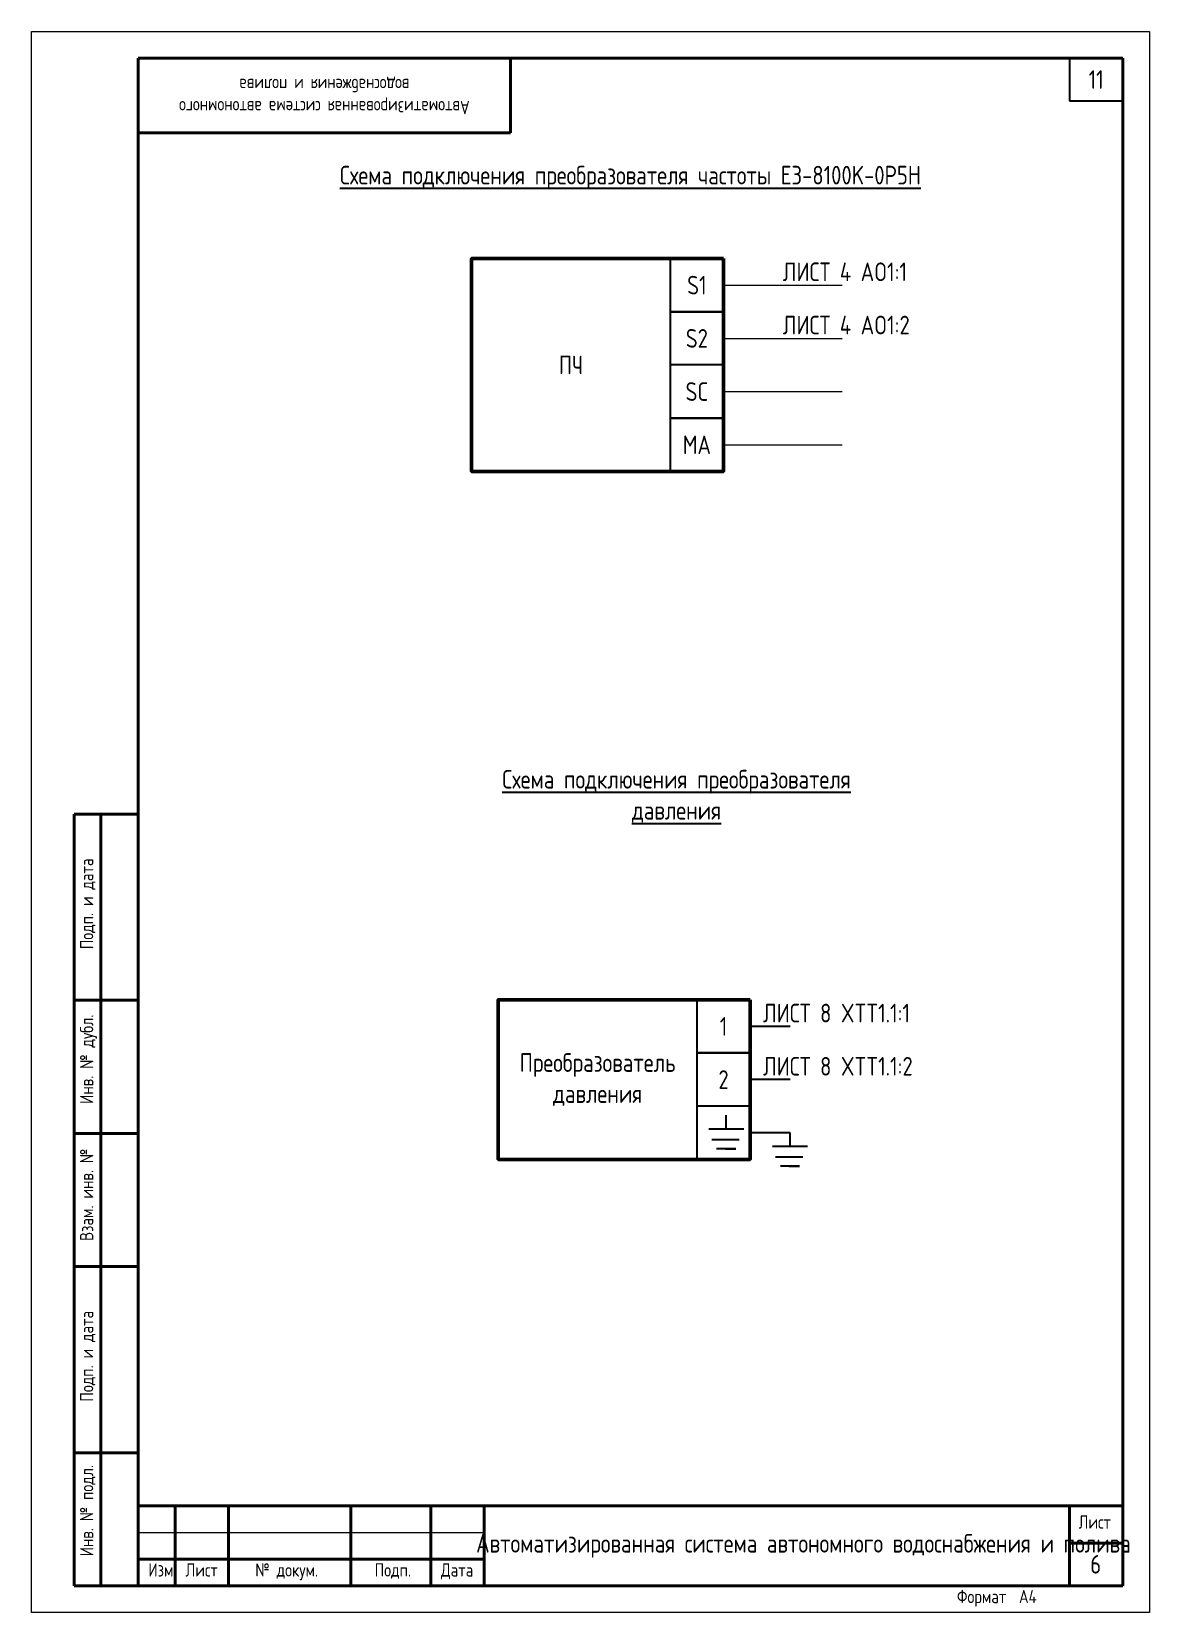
# Model space of a CAD drawing. Header units: millimetres. Extents: x 3520 to 8864, y 403 to 1747.
# Drawn here: x 4570 to 4780, y 700 to 997 of the extents above; entities that cross this region are included whole.
import ezdxf

# ---------------------------------------------------------------- set-up
doc = ezdxf.new("R2010")
doc.units = ezdxf.units.MM
doc.linetypes.add('K5LT_BASIC', pattern=[0])
doc.linetypes.add('K5LT_THIN', pattern=[0])
doc.layers.add('Стерка', color=7, linetype='Continuous', lineweight=15)
doc.styles.add('ГОСТ В', font='GOST_0.TTF', dxfattribs={"height": 3.5})
doc.styles.add('ГОСТ тип А', font='GOST_0.TTF', dxfattribs={"height": 3.5})

msp = doc.modelspace()

# ---------------------------------------------------------------- texts
at = {"color": 7, "linetype": 'Continuous', "lineweight": 15, "char_height": 3.5, "attachment_point": 5, "style": 'ГОСТ В'}
for s, insert, width in [('{\\C256;11}', (4770, 988), 10), ('S1', (4694.986, 949.369), 10), ('S2', (4694.986, 939.369), 10), ('{\\C256;ПЧ}', (4671.329, 934.369), 37.31407), ('SC', (4694.986, 929.369), 10), ('MA', (4694.986, 919.369), 10), ('\\pxqc;{\\C256;Автоматизированная система автономного водоснабжения и полива}', (4715, 712.5), 120)]:
    msp.add_mtext(s, dxfattribs=dict(at, insert=insert, width=width))
at = {"color": 7, "linetype": 'Continuous', "lineweight": 15, "insert": (4625, 985), "char_height": 2.5, "width": 70, "attachment_point": 5, "rotation": 180, "style": 'ГОСТ В'}
msp.add_mtext('\\pxqc;{\\C256;Автоматизированная система автономного водоснабжения и полива}', dxfattribs=at)
at = {"color": 7, "char_height": 3.5, "width": 185, "attachment_point": 5, "style": 'ГОСТ В'}
for s, insert in [('{\\fGOST type A|b1|i0|c204|p34;\\H1.5x;\\L\\P\\fGOST type A|b0|i0|c204|p34;\\H0.66667x;\\PСхема подключения преобразователя частоты E3-8100K-0P5H}', (4682.5, 976.851)), ('{\\fGOST type A|b1|i0|c204|p34;\\H1.5x;\\L\\P\\fGOST type A|b0|i0|c204|p34;\\H0.66667x;\\PСхема подключения преобразователя \\Pдавления}', (4691.153, 860.628))]:
    msp.add_mtext(s, dxfattribs=dict(at, insert=insert))
at = {"color": 7, "linetype": 'Continuous', "lineweight": 15, "true_color": 0xffffff, "char_height": 3.5, "width": 39.99633, "attachment_point": 4, "style": 'ГОСТ В'}
for s, insert in [('{\\C256;ЛИСТ 4 AO1:1}', (4711.126, 951.869)), ('{\\C256;ЛИСТ 4 AO1:2}', (4711.126, 941.869)), ('{\\C256;ЛИСТ 8 XTT1.1:1}', (4707.41, 812.604)), ('{\\C256;ЛИСТ 8 XTT1.1:2}', (4707.41, 802.604))]:
    msp.add_mtext(s, dxfattribs=dict(at, insert=insert))
at = {"linetype": 'Continuous', "lineweight": 15, "char_height": 3.5, "attachment_point": 5, "style": 'ГОСТ В'}
for s, insert, width in [('1', (4699.994, 810.104), 10), ('Преобразователь давления', (4676.337, 800.104), 37.31407), ('2', (4699.994, 800.104), 10)]:
    msp.add_mtext(s, dxfattribs=dict(at, insert=insert, width=width))
at = {"layer": 'Стерка', "color": 7, "insert": (4769.912, 709.043), "char_height": 3.5, "attachment_point": 5, "style": 'ГОСТ тип А'}
msp.add_mtext_dynamic_manual_height_columns('6', width=10, gutter_width=17.5, heights=[0], dxfattribs=at)

# ---------------------------------------------------------------- blocks, each defined once
blk = doc.blocks.new('A4-2')
at = {"linetype": 'K5LT_THIN', "lineweight": 18}
for p, q in [((210, 0), (210, 297)), ((210, 297), (420, 297)), ((420, 297), (420, 0)), ((230, 15), (295, 15)), ((420, 0), (210, 0))]:
    blk.add_line(p, q, dxfattribs=at)
at = {"linetype": 'K5LT_BASIC', "lineweight": 40}
for p, q in [((230, 5), (230, 292)), ((230, 292), (415, 292)), ((300, 292), (300, 278)), ((415, 292), (415, 5)), ((300, 278), (230, 278)), ((218, 5), (218, 150)), ((230, 150), (218, 150)), ((223, 5), (223, 150)), ((230, 115), (218, 115)), ((230, 90), (218, 90)), ((230, 65), (218, 65)), ((230, 30), (218, 30)), ((230, 20), (415, 20)), ((230, 5), (230, 20)), ((237, 5), (237, 20)), ((247, 5), (247, 20)), ((270, 5), (270, 20)), ((285, 5), (285, 20)), ((295, 5), (295, 20)), ((405, 5), (405, 20)), ((405, 13), (415, 13)), ((230, 10), (237, 10)), ((237, 10), (247, 10)), ((247, 10), (270, 10)), ((270, 10), (285, 10)), ((285, 10), (295, 10)), ((230, 5), (218, 5)), ((415, 5), (230, 5))]:
    blk.add_line(p, q, dxfattribs=at)
at = {"char_height": 2.5, "attachment_point": 1, "rotation": 90, "style": 'ГОСТ тип А'}
for s, insert in [('Подп. и дата', (219.09, 124.6)), ('Инв. № дубл.', (219.09, 95.52)), ('Взам. инв. №', (219.09, 69.79)), ('Подп. и дата', (219.09, 39.6)), ('Инв. № подл.', (219.09, 10.52))]:
    blk.add_mtext(s, dxfattribs=dict(at, insert=insert))
at = {"char_height": 2.5, "attachment_point": 1, "style": 'ГОСТ тип А'}
for s, insert in [('Лист', (406.71, 18.23)), ('Изм.', (231.92, 9.23)), ('Лист', (238.91, 9.23)), ('№ докум.', (252.03, 9.23)), ('Подп.', (274.46, 9.23)), ('Дата', (286.91, 9.23)), ('Формат', (383.84, 4.23)), ('A4', (395.5, 4.23))]:
    blk.add_mtext(s, dxfattribs=dict(at, insert=insert))

# ---------------------------------------------------------------- linework, layer by layer
for p, q in [((4765, 992), (4765, 984)), ((4765, 984), (4775, 984)), ((4694.994, 815.104), (4694.994, 785.104)), ((4704.994, 815.104), (4704.994, 810.104)), ((4712.494, 810.104), (4704.994, 810.104)), ((4704.994, 805.104), (4694.994, 805.104)), ((4694.994, 805.104), (4704.994, 805.104)), ((4712.494, 800.104), (4704.994, 800.104)), ((4704.994, 795.104), (4694.994, 795.104)), ((4700.497, 790.872), (4700.497, 793.404)), ((4704.994, 795.104), (4704.994, 790.104)), ((4697.208, 790.872), (4703.786, 790.872)), ((4712.494, 790.104), (4704.994, 790.104)), ((4712.494, 787.573), (4712.494, 790.104)), ((4697.77, 788.869), (4702.904, 788.869)), ((4702.275, 787.12), (4698.692, 787.12)), ((4700.337, 787.12), (4702.275, 787.12)), ((4709.205, 787.573), (4715.783, 787.573)), ((4709.767, 785.569), (4714.901, 785.569)), ((4714.272, 783.82), (4710.689, 783.82)), ((4712.334, 783.82), (4714.272, 783.82))]:
    msp.add_line(p, q)
at = {"color": 7}
for p, q in [((4689.986, 954.369), (4689.986, 914.369)), ((4699.986, 944.369), (4689.986, 944.369)), ((4689.986, 944.369), (4699.986, 944.369)), ((4699.986, 934.369), (4689.986, 934.369)), ((4699.986, 924.369), (4689.986, 924.369)), ((4689.986, 924.369), (4699.986, 924.369))]:
    msp.add_line(p, q, dxfattribs=at)
at = {"lineweight": 50}
msp.add_line((4712.494, 800.104), (4712.494, 800.104), dxfattribs=at)
at = {"color": 7, "lineweight": 50}
msp.add_lwpolyline([(4699.986, 954.369), (4699.986, 914.369), (4652.672, 914.369), (4652.672, 954.369)], close=True, dxfattribs=at)
at = {"lineweight": 50}
msp.add_lwpolyline([(4704.994, 815.104), (4704.994, 785.104), (4657.68, 785.104), (4657.68, 815.104)], close=True, dxfattribs=at)
at = {"layer": 'Стерка', "color": 7}
for p, q in [((4699.986, 954.369), (4699.986, 949.369)), ((4699.986, 949.369), (4722.265, 949.369)), ((4699.986, 939.369), (4722.265, 939.369)), ((4699.986, 934.369), (4699.986, 929.369)), ((4699.986, 929.369), (4722.265, 929.369)), ((4699.986, 919.369), (4722.265, 919.369)), ((4689.986, 914.369), (4699.986, 914.369))]:
    msp.add_line(p, q, dxfattribs=at)

# ---------------------------------------------------------------- block references
msp.add_blockref('A4-2', (4360, 700))

msp.set_redraw_order([(e.dxf.handle, doc.entitydb.next_handle()) for e in msp.query("TEXT MTEXT ATTDEF DIMENSION ARC_DIMENSION")])  # texts and dimensions are drawn at this point

doc.saveas('drawing.dxf')
